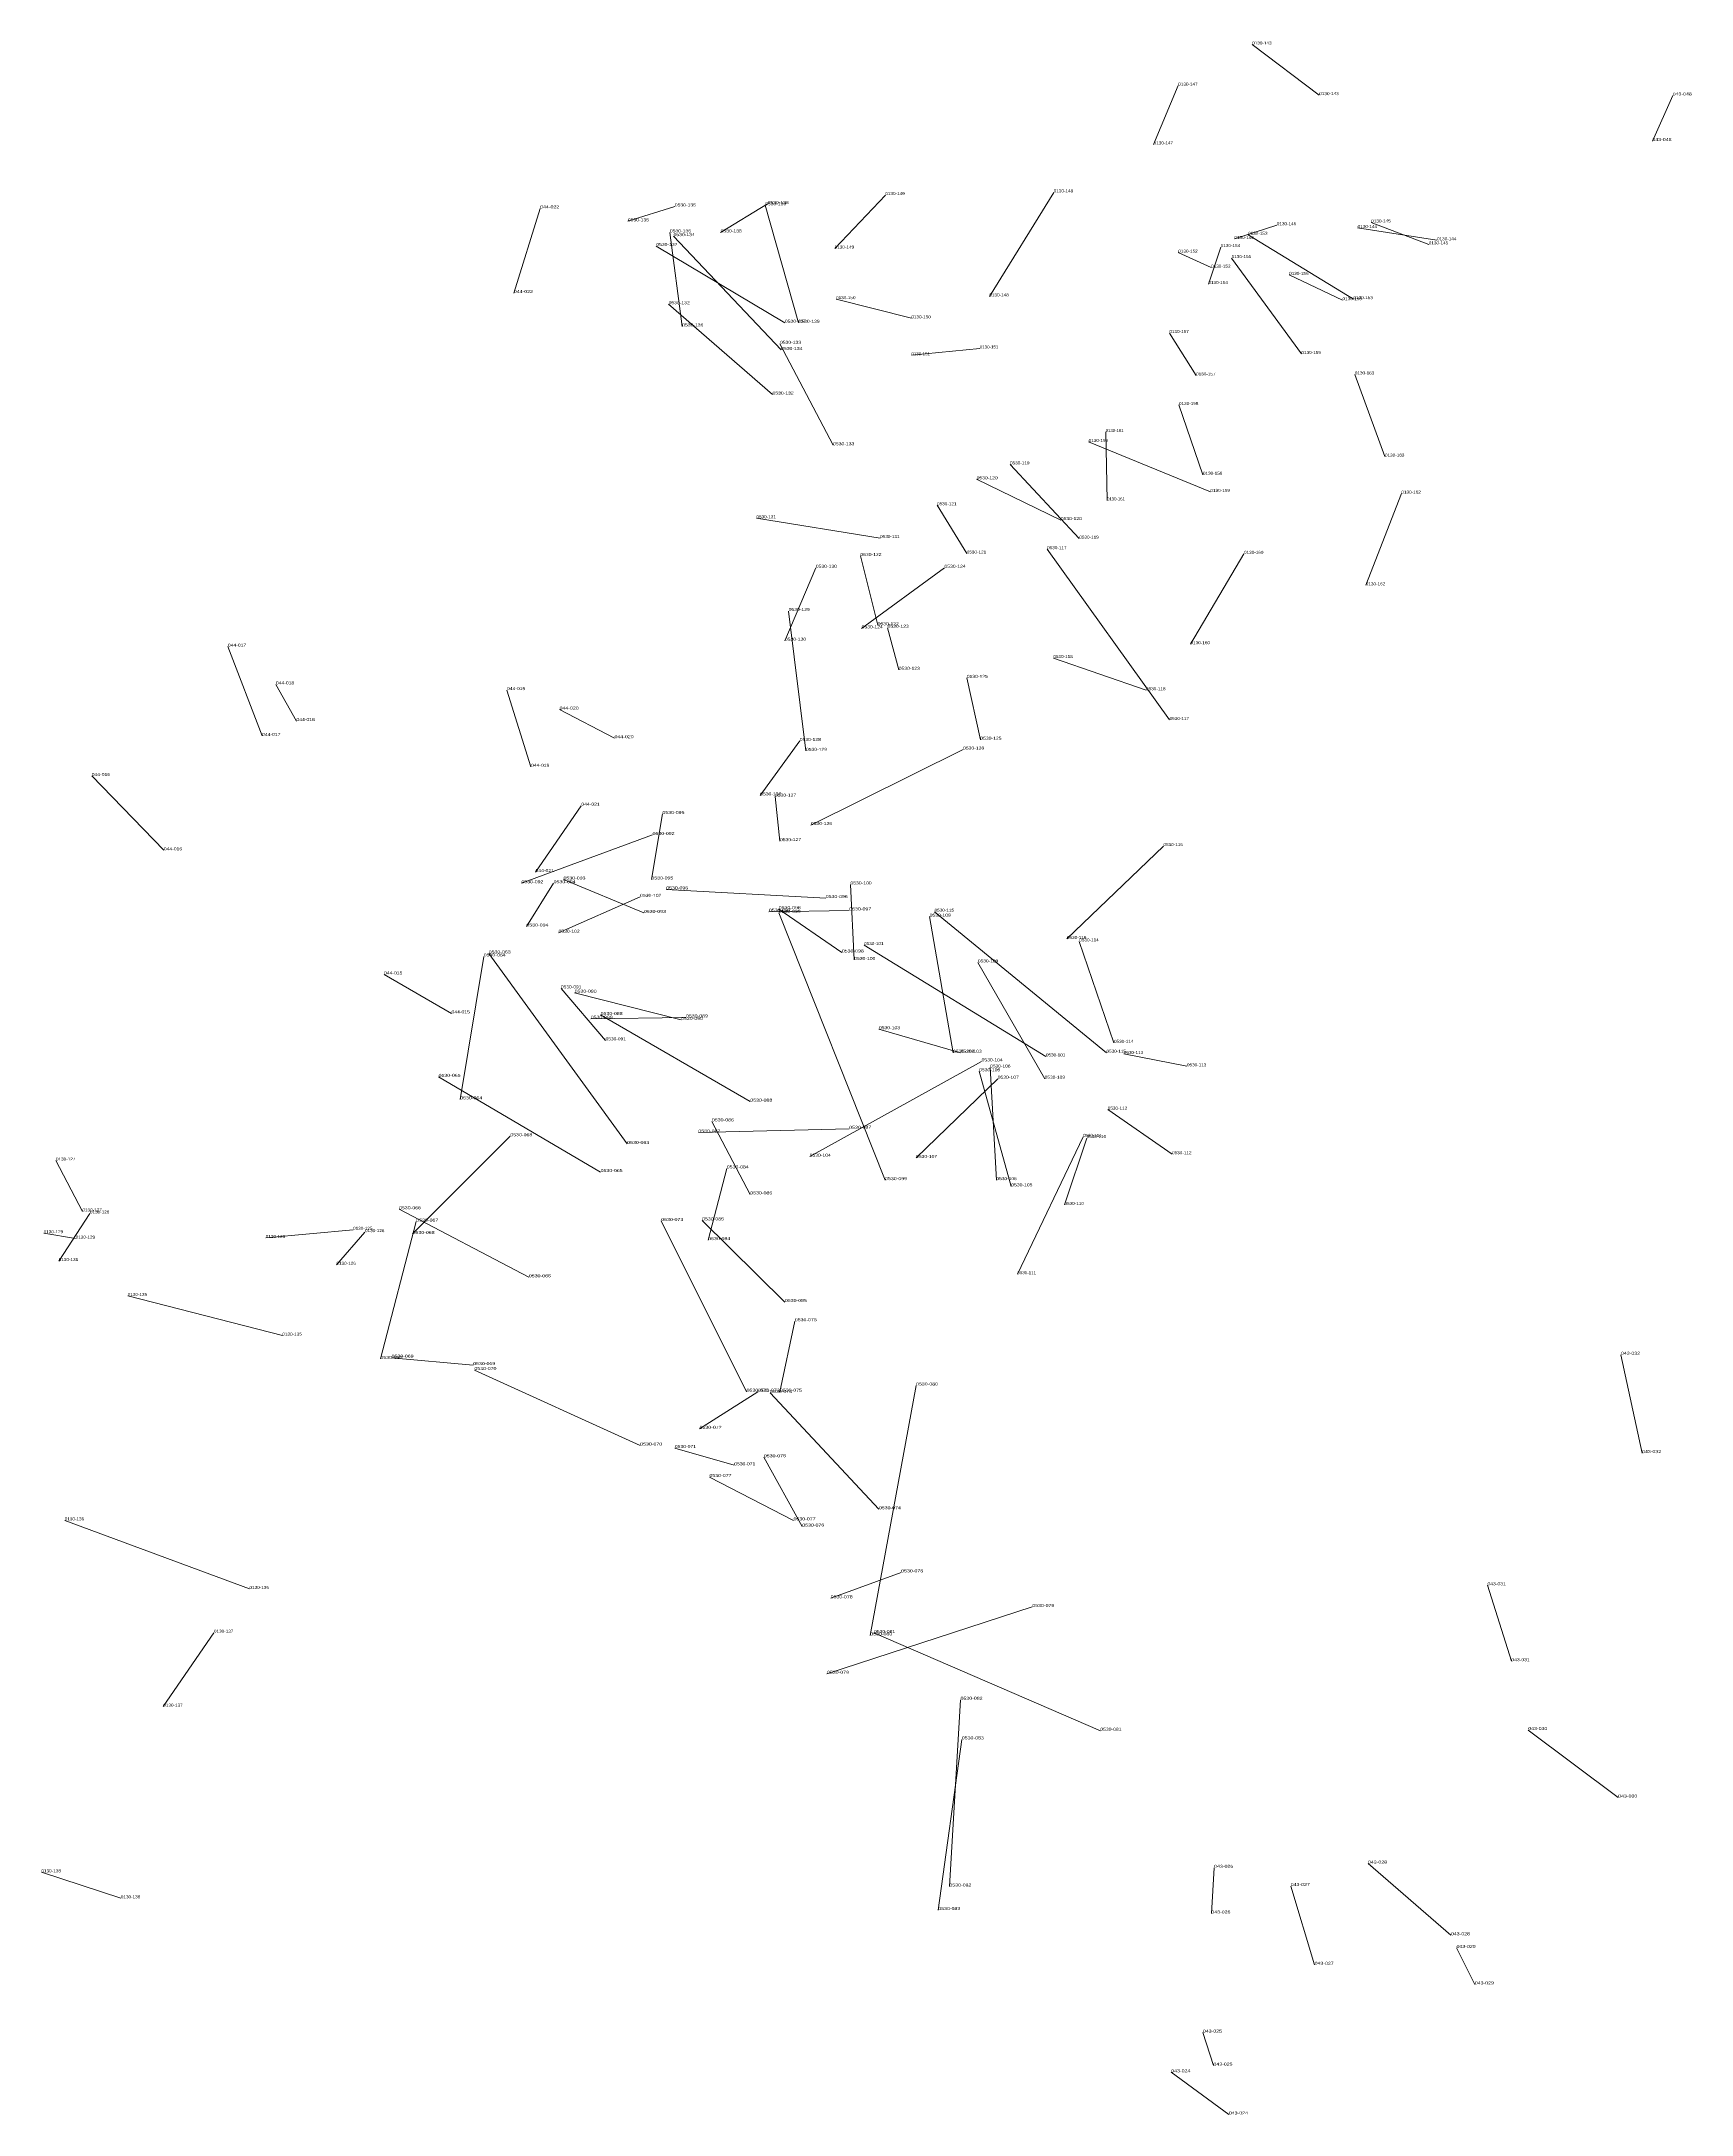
# Model space of a CAD drawing. Header units: metres. Extents: x 571156 to 607184, y 703608 to 727431.
# Drawn here: x 582493 to 583597, y 722978 to 724365 of the extents above; entities that cross this region are included whole.
import ezdxf

# ---------------------------------------------------------------- set-up
doc = ezdxf.new("R2010")
doc.units = ezdxf.units.M
doc.header["$LTSCALE"] = 0.8
doc.layers.add('60', color=7, linetype='Continuous', lineweight=13)
doc.layers.add('61', color=7, linetype='Continuous')

msp = doc.modelspace()

# ---------------------------------------------------------------- linework, layer by layer
at = {"layer": '60'}
for p, q in [((583348.21, 724329.16), (583303.32, 724363.05)), ((583237.37, 724296.18), (583253.86, 724335.57)), ((583571.16, 724298.42), (583584.73, 724328.94)), ((583571.16, 724298.42), (583584.73, 724328.94)), ((582826.83, 724253.38), (582809.23, 724196.73)), ((582826.83, 724253.38), (582809.23, 724196.73)), ((582826.83, 724253.38), (582809.23, 724196.73)), ((582916.97, 724254.69), (582885.52, 724244.75)), ((582979.05, 724256.34), (582947.6, 724237.3)), ((582977.4, 724255.51), (582999.75, 724176.88)), ((583023.94, 724226.56), (583057.83, 724262.29)), ((583170.5, 724264.12), (583127.45, 724194.5)), ((583291.42, 724232.98), (583319.81, 724242.14)), ((583373.86, 724240.3), (583426.99, 724232.06)), ((583383.02, 724243.97), (583421.49, 724229.31)), ((582904.55, 724228.2), (582990.64, 724176.88)), ((582913.66, 724237.3), (582921.94, 724174.39)), ((582988.16, 724158.67), (582916.14, 724234.82)), ((583282.26, 724227.48), (583274.01, 724202.75)), ((583300.58, 724235.72), (583371.11, 724192.67)), ((583253.86, 724223.82), (583275.84, 724213.74)), ((583289.58, 724220.15), (583336.3, 724156.03)), ((583363.78, 724191.99), (583328.06, 724208.93)), ((582982.36, 724128.87), (582912.83, 724189.29)), ((583024.86, 724192.67), (583075.24, 724179.85)), ((583247.91, 724170), (583265.77, 724141.6)), ((582987.33, 724162.81), (583022.92, 724094.93)), ((583075.24, 724155.12), (583121.04, 724159.7)), ((583392.18, 724087.33), (583372.03, 724142.29)), ((583270.35, 724075.19), (583254.32, 724121.91)), ((583206.23, 724058.02), (583205.31, 724103.82)), ((583275.39, 724063.74), (583193.86, 724097.18)), ((583175.23, 724044.85), (583118.94, 724072.17)), ((583187.64, 724032.44), (583141.29, 724082.1)), ((583403.17, 724062.6), (583379.35, 724001.23)), ((582971.6, 724046.09), (583054.38, 724032.85)), ((583112.32, 724022.5), (583092.45, 724054.79)), ((583052.72, 723974.49), (583041.13, 724020.85)), ((583248.07, 723911.17), (583166.12, 724025.4)), ((583262.1, 723961.84), (583297.83, 724022.29)), ((582990.64, 723964.15), (583011.33, 724012.98)), ((583097.42, 724012.98), (583041.96, 723972.42)), ((583004.71, 723890.48), (582993.12, 723984.01)), ((583059.34, 723972.84), (583066.79, 723944.7)), ((582640.81, 723900.47), (582617.85, 723960.18)), ((582640.81, 723900.47), (582617.85, 723960.18)), ((582640.81, 723900.47), (582617.85, 723960.18)), ((583232.34, 723931.04), (583170.26, 723952.56)), ((582663.78, 723910.42), (582650, 723934.92)), ((582663.78, 723910.42), (582650, 723934.92)), ((582663.78, 723910.42), (582650, 723934.92)), ((583112.32, 723939.32), (583121.42, 723897.93)), ((582820.71, 723879.8), (582804.63, 723931.09)), ((582820.71, 723879.8), (582804.63, 723931.09)), ((582820.71, 723879.8), (582804.63, 723931.09)), ((582839.85, 723918.08), (582876.59, 723898.94)), ((582839.85, 723918.08), (582876.59, 723898.94)), ((582839.85, 723918.08), (582876.59, 723898.94)), ((582974.09, 723860.68), (583000.57, 723897.1)), ((583109.84, 723891.31), (583008.02, 723840.81)), ((582574.98, 723823.92), (582526.75, 723873.68)), ((582574.98, 723823.92), (582526.75, 723873.68)), ((582574.98, 723823.92), (582526.75, 723873.68)), ((582823.77, 723809.37), (582854.39, 723853.77)), ((582823.77, 723809.37), (582854.39, 723853.77)), ((582823.77, 723809.37), (582854.39, 723853.77)), ((582984.02, 723859.85), (582987.33, 723830.05)), ((582901.24, 723804.39), (582908.69, 723848.26)), ((582814.33, 723801.91), (582902.07, 723834.19)), ((583179.37, 723764.66), (583243.93, 723826.74)), ((582835.85, 723801.91), (582817.64, 723772.94)), ((582842.47, 723804.39), (582896.28, 723782.04)), ((582911.18, 723797.77), (583017.96, 723791.98)), ((583036.99, 723750.59), (583034.51, 723801.08)), ((582893.79, 723792.8), (582839.16, 723768.8)), ((582979.88, 723782.87), (583033.68, 723783.7)), ((582986.5, 723784.53), (583028.72, 723755.56)), ((582986.5, 723782.04), (583057.69, 723603.25)), ((583205.85, 723688.51), (583090.8, 723782.87)), ((583103.21, 723688.51), (583087.49, 723779.56)), ((582792.4, 723754.94), (582885.1, 723627.46)), ((583043.62, 723760.52), (583165.29, 723686.03)), ((583210.82, 723695.13), (583187.64, 723763.01)), ((582767.51, 723714.83), (582722.34, 723740.86)), ((582767.51, 723714.83), (582722.34, 723740.86)), ((582767.51, 723714.83), (582722.34, 723740.86)), ((582789.08, 723752.87), (582773.36, 723657.26)), ((583119.77, 723748.93), (583164.47, 723671.13)), ((582840.82, 723731.55), (582870.62, 723696.79)), ((582921.11, 723710.44), (582849.92, 723728.65)), ((582924.42, 723712.1), (582860.68, 723711.27)), ((582967.46, 723655.81), (582867.31, 723713.75)), ((583053.55, 723704.24), (583108.18, 723688.51)), ((583217.44, 723687.68), (583259.66, 723679.4)), ((582758.87, 723672.37), (582867.31, 723608.63)), ((583122.25, 723682.71), (583007.2, 723618.98)), ((583133.01, 723671.13), (583078.38, 723618.15)), ((583120.6, 723676.09), (583142.12, 723599.11)), ((583128.05, 723678.58), (583132.18, 723603.25)), ((582941.8, 723642.57), (582967.46, 723593.73)), ((583206.68, 723650.43), (583249.72, 723620.63)), ((582741.49, 723567.24), (582806.88, 723632.64)), ((582932.7, 723635.12), (583033.68, 723637.6)), ((583190.13, 723632.22), (583146.26, 723540.34)), ((583192.61, 723631.39), (583177.71, 723586.7)), ((582520.55, 723582.32), (582502.82, 723616.4)), ((582939.32, 723563.11), (582951.74, 723611.11)), ((582525.55, 723580.95), (582504.64, 723549.14)), ((582743.97, 723575.52), (582719.97, 723483.64)), ((582732.38, 723583.8), (582819.3, 723538.27)), ((582964.98, 723461.71), (582907.87, 723575.94)), ((582935.18, 723576.35), (582990.64, 723521.72)), ((582516, 723564.14), (582494.64, 723567.78)), ((582701.63, 723570.03), (582643.19, 723564.55)), ((582709.59, 723568.46), (582690.51, 723546.64)), ((582550.82, 723525.81), (582654.33, 723499.25)), ((582987.33, 723461.71), (582997.26, 723508.89)), ((582782.05, 723479.5), (582727.42, 723484.47)), ((582782.88, 723476.19), (582893.79, 723425.7)), ((583564.23, 723420.61), (583550.12, 723486.44)), ((583564.23, 723420.61), (583550.12, 723486.44)), ((582933.53, 723436.87), (582972.43, 723461.71)), ((583047.75, 723298.64), (583078.38, 723465.85)), ((582980.71, 723460.88), (583053.55, 723383.07)), ((582916.97, 723424.04), (582956.7, 723412.46)), ((583002.23, 723371.48), (582976.57, 723417.84)), ((582996.43, 723375.62), (582940.15, 723404.59)), ((582632.34, 723329.79), (582508.68, 723375.59)), ((583021.27, 723323.47), (583068.45, 723340.86)), ((583476.77, 723281.42), (583460.78, 723332.21)), ((583476.77, 723281.42), (583460.78, 723332.21)), ((583018.78, 723272.98), (583156.19, 723317.68)), ((582608.53, 723300.47), (582574.63, 723251.01)), ((583050.24, 723300.3), (583201.72, 723234.9)), ((583108.18, 723255.6), (583100.73, 723130.61)), ((583109.01, 723229.11), (583093.28, 723114.88)), ((583488.06, 723235.34), (583548.24, 723190.2)), ((583488.06, 723235.34), (583548.24, 723190.2)), ((583275.99, 723112.62), (583277.87, 723143.18)), ((583275.99, 723112.62), (583277.87, 723143.18)), ((583380.84, 723146), (583436.33, 723098.04)), ((583380.84, 723146), (583436.33, 723098.04)), ((582546.24, 723122.77), (582493.11, 723140.17)), ((583329.12, 723130.95), (583345.11, 723078.29)), ((583329.12, 723130.95), (583345.11, 723078.29)), ((583440.09, 723089.57), (583452.32, 723065.12)), ((583440.09, 723089.57), (583452.32, 723065.12)), ((583270.34, 723032.91), (583277.4, 723010.81)), ((583270.34, 723032.91), (583277.4, 723010.81)), ((583249.18, 723006.35), (583287.74, 722978.13)), ((583249.18, 723006.35), (583287.74, 722978.13))]:
    msp.add_line(p, q, dxfattribs=at)

# ---------------------------------------------------------------- texts
for s, width, p in [('0130-143', 1.15, (583303.32, 724363.05)), ('0130-147', 1.15, (583253.86, 724335.57)), ('043-048', 1.3, (583584.73, 724328.94)), ('043-048', 1.3, (583584.73, 724328.94)), ('0130-149', 1.15, (583057.83, 724262.29)), ('0530-135', 1.25, (582885.52, 724244.75)), ('0530-138', 1.25, (582947.6, 724237.3)), ('0130-146', 1.15, (583319.81, 724242.14)), ('0530-134', 1.25, (582916.14, 724234.82)), ('0130-145', 1.15, (583421.49, 724229.31)), ('0130-144', 1.15, (583426.99, 724232.06)), ('0130-152', 1.15, (583275.84, 724213.74)), ('0130-156', 1.15, (583328.06, 724208.93)), ('044-022', 1.3, (582809.23, 724196.73)), ('044-022', 1.3, (582809.23, 724196.73)), ('044-022', 1.3, (582809.23, 724196.73)), ('0130-154', 1.15, (583274.01, 724202.75)), ('0530-132', 1.25, (582912.83, 724189.29)), ('0130-148', 1.15, (583127.45, 724194.5)), ('0130-153', 1.15, (583371.11, 724192.67)), ('0530-136', 1.25, (582921.94, 724174.39)), ('0530-137', 1.25, (582990.64, 724176.88)), ('0530-139', 1.25, (582999.75, 724176.88)), ('0130-150', 1.15, (583075.24, 724179.85)), ('0130-151', 1.1, (583121.04, 724159.7)), ('0130-155', 1.15, (583336.3, 724156.03)), ('0130-157', 1.15, (583265.77, 724141.6)), ('0130-163', 1.15, (583372.03, 724142.29)), ('0130-158', 1.15, (583254.32, 724121.91)), ('0130-161', 1.05, (583205.31, 724103.82)), ('0530-133', 1.25, (583022.92, 724094.93)), ('0130-159', 1.15, (583193.86, 724097.18)), ('0530-120', 1.25, (583118.94, 724072.17)), ('0530-119', 1.15, (583141.29, 724082.1)), ('0530-121', 1.15, (583092.45, 724054.79)), ('0530-131', 1.15, (583054.38, 724032.85)), ('0530-122', 1.25, (583041.13, 724020.85)), ('0530-117', 1.15, (583166.12, 724025.4)), ('0130-160', 1.15, (583297.83, 724022.29)), ('0530-130', 1.25, (583011.33, 724012.98)), ('0130-162', 1.15, (583379.35, 724001.23)), ('0530-129', 1.25, (582993.12, 723984.01)), ('044-017', 1.25, (582617.85, 723960.18)), ('044-017', 1.25, (582617.85, 723960.18)), ('044-017', 1.25, (582617.85, 723960.18)), ('0530-124', 1.25, (583041.96, 723972.42)), ('0530-118', 1.15, (583170.26, 723952.56)), ('044-018', 1.25, (582650, 723934.92)), ('044-018', 1.25, (582650, 723934.92)), ('044-018', 1.25, (582650, 723934.92)), ('0530-123', 1.25, (583066.79, 723944.7)), ('044-019', 1.25, (582804.63, 723931.09)), ('044-019', 1.25, (582804.63, 723931.09)), ('044-019', 1.25, (582804.63, 723931.09)), ('044-020', 1.3, (582876.59, 723898.94)), ('044-020', 1.3, (582876.59, 723898.94)), ('044-020', 1.3, (582876.59, 723898.94)), ('0530-128', 1.25, (583000.57, 723897.1)), ('0530-125', 1.25, (583121.42, 723897.93)), ('044-016', 1.25, (582526.75, 723873.68)), ('044-016', 1.25, (582526.75, 723873.68)), ('044-016', 1.25, (582526.75, 723873.68)), ('044-021', 1.25, (582854.39, 723853.77)), ('044-021', 1.25, (582854.39, 723853.77)), ('044-021', 1.25, (582854.39, 723853.77)), ('0530-095', 1.3, (582908.69, 723848.26)), ('0530-092', 1.3, (582902.07, 723834.19)), ('0530-126', 1.25, (583008.02, 723840.81)), ('0530-127', 1.25, (582987.33, 723830.05)), ('0530-116', 1.15, (583243.93, 723826.74)), ('0530-100', 1.25, (583034.51, 723801.08)), ('0530-093', 1.3, (582896.28, 723782.04)), ('0530-096', 1.3, (583017.96, 723791.98)), ('0530-097', 1.3, (583033.68, 723783.7)), ('0530-108', 1.25, (583087.49, 723779.56)), ('0530-115', 1.15, (583090.8, 723782.87)), ('0530-094', 1.3, (582817.64, 723772.94)), ('0530-102', 1.25, (582839.16, 723768.8)), ('0530-098', 1.3, (583028.72, 723755.56)), ('0530-114', 1.15, (583187.64, 723763.01)), ('044-015', 1.25, (582722.34, 723740.86)), ('044-015', 1.25, (582722.34, 723740.86)), ('044-015', 1.25, (582722.34, 723740.86)), ('0530-090', 1.3, (582849.92, 723728.65)), ('0530-089', 1.3, (582860.68, 723711.27)), ('0530-088', 1.3, (582867.31, 723713.75)), ('0530-091', 1.2, (582870.62, 723696.79)), ('0530-103', 1.25, (583108.18, 723688.51)), ('0530-101', 1.15, (583165.29, 723686.03)), ('0530-109', 1.2, (583164.47, 723671.13)), ('0530-113', 1.15, (583259.66, 723679.4)), ('0530-064', 1.3, (582773.36, 723657.26)), ('0530-068', 1.3, (582806.88, 723632.64)), ('0530-063', 1.3, (582885.1, 723627.46)), ('0530-087', 1.3, (583033.68, 723637.6)), ('0130-127', 1.15, (582502.82, 723616.4)), ('0530-104', 1.25, (583007.2, 723618.98)), ('0530-107', 1.25, (583078.38, 723618.15)), ('0530-112', 1.15, (583249.72, 723620.63)), ('0530-065', 1.3, (582867.31, 723608.63)), ('0530-084', 1.3, (582951.74, 723611.11)), ('0530-099', 1.3, (583057.69, 723603.25)), ('0530-106', 1.2, (583132.18, 723603.25)), ('0530-105', 1.25, (583142.12, 723599.11)), ('0530-086', 1.3, (582967.46, 723593.73)), ('0530-110', 1.15, (583177.71, 723586.7)), ('0530-073', 1.3, (582907.87, 723575.94)), ('0130-129', 1.15, (582494.64, 723567.78)), ('0130-125', 1.15, (582643.19, 723564.55)), ('0130-128', 1.15, (582504.64, 723549.14)), ('0130-126', 1.15, (582690.51, 723546.64)), ('0530-066', 1.3, (582819.3, 723538.27)), ('0530-111', 1.1, (583146.26, 723540.34)), ('0530-085', 1.3, (582990.64, 723521.72)), ('0530-075', 1.3, (582997.26, 723508.89)), ('0130-135', 1.15, (582654.33, 723499.25)), ('0530-067', 1.3, (582719.97, 723483.64)), ('0530-069', 1.3, (582727.42, 723484.47)), ('043-032', 1.3, (583550.12, 723486.44)), ('043-032', 1.3, (583550.12, 723486.44)), ('0530-072', 1.3, (582972.43, 723461.71)), ('0530-080', 1.3, (583078.38, 723465.85)), ('0530-070', 1.3, (582893.79, 723425.7)), ('0530-077', 1.3, (582940.15, 723404.59)), ('0530-071', 1.25, (582956.7, 723412.46)), ('0530-076', 1.3, (582976.57, 723417.84)), ('0530-074', 1.3, (583053.55, 723383.07)), ('0130-136', 1.15, (582508.68, 723375.59)), ('0530-078', 1.3, (583068.45, 723340.86)), ('043-031', 1.25, (583460.78, 723332.21)), ('043-031', 1.25, (583460.78, 723332.21)), ('0530-079', 1.3, (583156.19, 723317.68)), ('0130-137', 1.15, (582574.63, 723251.01)), ('0530-081', 1.25, (583201.72, 723234.9)), ('043-030', 1.3, (583548.24, 723190.2)), ('043-030', 1.3, (583548.24, 723190.2)), ('043-026', 1.3, (583277.87, 723143.18)), ('043-026', 1.3, (583277.87, 723143.18)), ('0130-138', 1.15, (582493.11, 723140.17)), ('0530-082', 1.3, (583100.73, 723130.61)), ('0530-083', 1.3, (583093.28, 723114.88)), ('043-028', 1.3, (583436.33, 723098.04)), ('043-028', 1.3, (583436.33, 723098.04)), ('043-027', 1.3, (583345.11, 723078.29)), ('043-027', 1.3, (583345.11, 723078.29)), ('043-029', 1.3, (583452.32, 723065.12)), ('043-029', 1.3, (583452.32, 723065.12)), ('043-025', 1.3, (583277.4, 723010.81)), ('043-025', 1.3, (583277.4, 723010.81)), ('043-024', 1.3, (583287.74, 722978.13)), ('043-024', 1.3, (583287.74, 722978.13))]:
    msp.add_text(s, height=2, dxfattribs=dict(at, width=width)).set_placement(p)
at = {"layer": '61'}
for s, width, p in [('0130-143', 1.15, (583348.21, 724329.16)), ('0130-147', 1.15, (583237.37, 724296.18)), ('043-048', 1.3, (583571.16, 724298.42)), ('043-048', 1.3, (583571.16, 724298.42)), ('0130-148', 1.15, (583170.5, 724264.12)), ('044-022', 1.3, (582826.83, 724253.38)), ('044-022', 1.3, (582826.83, 724253.38)), ('044-022', 1.3, (582826.83, 724253.38)), ('0530-135', 1.25, (582916.97, 724254.69)), ('0530-139', 1.25, (582977.4, 724255.51)), ('0530-138', 1.25, (582979.05, 724256.34)), ('0530-136', 1.25, (582913.66, 724237.3)), ('0130-144', 1.15, (583373.86, 724240.3)), ('0130-145', 1.15, (583383.02, 724243.97)), ('0530-137', 1.25, (582904.55, 724228.2)), ('0130-149', 1.15, (583023.94, 724226.56)), ('0130-152', 1.15, (583253.86, 724223.82)), ('0130-154', 1.15, (583282.26, 724227.48)), ('0130-146', 1.15, (583291.42, 724232.98)), ('0130-153', 1.15, (583300.58, 724235.72)), ('0130-155', 1.15, (583289.58, 724220.15)), ('0130-150', 1.15, (583024.86, 724192.67)), ('0130-156', 1.15, (583363.78, 724191.99)), ('0130-157', 1.15, (583247.91, 724170)), ('0530-133', 1.25, (582987.33, 724162.81)), ('0530-134', 1.25, (582988.16, 724158.67)), ('0130-151', 1.1, (583075.24, 724155.12)), ('0530-132', 1.25, (582982.36, 724128.87)), ('0130-163', 1.15, (583392.18, 724087.33)), ('0130-158', 1.15, (583270.35, 724075.19)), ('0130-161', 1.05, (583206.23, 724058.02)), ('0130-159', 1.15, (583275.39, 724063.74)), ('0130-162', 1.15, (583403.17, 724062.6)), ('0530-131', 1.15, (582971.6, 724046.09)), ('0530-120', 1.25, (583175.23, 724044.85)), ('0530-119', 1.15, (583187.64, 724032.44)), ('0530-121', 1.15, (583112.32, 724022.5)), ('0530-124', 1.25, (583097.42, 724012.98)), ('0530-122', 1.25, (583052.72, 723974.49)), ('0530-130', 1.25, (582990.64, 723964.15)), ('0530-123', 1.25, (583059.34, 723972.84)), ('0130-160', 1.15, (583262.1, 723961.84)), ('0530-125', 1.25, (583112.32, 723939.32)), ('044-020', 1.3, (582839.85, 723918.08)), ('044-020', 1.3, (582839.85, 723918.08)), ('044-020', 1.3, (582839.85, 723918.08)), ('0530-118', 1.15, (583232.34, 723931.04)), ('044-018', 1.25, (582663.78, 723910.42)), ('044-018', 1.25, (582663.78, 723910.42)), ('044-018', 1.25, (582663.78, 723910.42)), ('0530-117', 1.15, (583248.07, 723911.17)), ('044-017', 1.25, (582640.81, 723900.47)), ('044-017', 1.25, (582640.81, 723900.47)), ('044-017', 1.25, (582640.81, 723900.47)), ('0530-129', 1.25, (583004.71, 723890.48)), ('0530-126', 1.25, (583109.84, 723891.31)), ('044-019', 1.25, (582820.71, 723879.8)), ('044-019', 1.25, (582820.71, 723879.8)), ('044-019', 1.25, (582820.71, 723879.8)), ('0530-128', 1.25, (582974.09, 723860.68)), ('0530-127', 1.25, (582984.02, 723859.85)), ('044-016', 1.25, (582574.98, 723823.92)), ('044-016', 1.25, (582574.98, 723823.92)), ('044-016', 1.25, (582574.98, 723823.92)), ('044-021', 1.25, (582823.77, 723809.37)), ('044-021', 1.25, (582823.77, 723809.37)), ('044-021', 1.25, (582823.77, 723809.37)), ('0530-092', 1.3, (582814.33, 723801.91)), ('0530-094', 1.3, (582835.85, 723801.91)), ('0530-093', 1.3, (582842.47, 723804.39)), ('0530-102', 1.25, (582893.79, 723792.8)), ('0530-095', 1.3, (582901.24, 723804.39)), ('0530-096', 1.3, (582911.18, 723797.77)), ('0530-097', 1.3, (582979.88, 723782.87)), ('0530-098', 1.3, (582986.5, 723784.53)), ('0530-099', 1.3, (582986.5, 723782.04)), ('0530-064', 1.3, (582789.08, 723752.87)), ('0530-063', 1.3, (582792.4, 723754.94)), ('0530-101', 1.15, (583043.62, 723760.52)), ('0530-116', 1.15, (583179.37, 723764.66)), ('0530-100', 1.25, (583036.99, 723750.59)), ('0530-109', 1.2, (583119.77, 723748.93)), ('0530-091', 1.2, (582840.82, 723731.55)), ('044-015', 1.25, (582767.51, 723714.83)), ('044-015', 1.25, (582767.51, 723714.83)), ('044-015', 1.25, (582767.51, 723714.83)), ('0530-090', 1.3, (582921.11, 723710.44)), ('0530-089', 1.3, (582924.42, 723712.1)), ('0530-103', 1.25, (583053.55, 723704.24)), ('0530-108', 1.25, (583103.21, 723688.51)), ('0530-104', 1.25, (583122.25, 723682.71)), ('0530-115', 1.15, (583205.85, 723688.51)), ('0530-114', 1.15, (583210.82, 723695.13)), ('0530-113', 1.15, (583217.44, 723687.68)), ('0530-065', 1.3, (582758.87, 723672.37)), ('0530-105', 1.25, (583120.6, 723676.09)), ('0530-106', 1.2, (583128.05, 723678.58)), ('0530-107', 1.25, (583133.01, 723671.13)), ('0530-088', 1.3, (582967.46, 723655.81)), ('0530-086', 1.3, (582941.8, 723642.57)), ('0530-112', 1.15, (583206.68, 723650.43)), ('0530-087', 1.3, (582932.7, 723635.12)), ('0530-111', 1.1, (583190.13, 723632.22)), ('0530-110', 1.15, (583192.61, 723631.39)), ('0130-127', 1.15, (582520.55, 723582.32)), ('0130-128', 1.15, (582525.55, 723580.95)), ('0530-066', 1.3, (582732.38, 723583.8)), ('0530-067', 1.3, (582743.97, 723575.52)), ('0530-085', 1.3, (582935.18, 723576.35)), ('0130-129', 1.15, (582516, 723564.14)), ('0130-125', 1.15, (582701.63, 723570.03)), ('0130-126', 1.15, (582709.59, 723568.46)), ('0530-068', 1.3, (582741.49, 723567.24)), ('0530-084', 1.3, (582939.32, 723563.11)), ('0130-135', 1.15, (582550.82, 723525.81)), ('0530-069', 1.3, (582782.05, 723479.5)), ('0530-070', 1.3, (582782.88, 723476.19)), ('0530-073', 1.3, (582964.98, 723461.71)), ('0530-074', 1.3, (582980.71, 723460.88)), ('0530-075', 1.3, (582987.33, 723461.71)), ('0530-072', 1.3, (582933.53, 723436.87)), ('0530-071', 1.25, (582916.97, 723424.04)), ('043-032', 1.3, (583564.23, 723420.61)), ('043-032', 1.3, (583564.23, 723420.61)), ('0530-077', 1.3, (582996.43, 723375.62)), ('0530-076', 1.3, (583002.23, 723371.48)), ('0130-136', 1.15, (582632.34, 723329.79)), ('0530-078', 1.3, (583021.27, 723323.47)), ('0130-137', 1.15, (582608.53, 723300.47)), ('0530-080', 1.3, (583047.75, 723298.64)), ('0530-081', 1.25, (583050.24, 723300.3)), ('043-031', 1.25, (583476.77, 723281.42)), ('043-031', 1.25, (583476.77, 723281.42)), ('0530-079', 1.3, (583018.78, 723272.98)), ('0530-082', 1.3, (583108.18, 723255.6)), ('0530-083', 1.3, (583109.01, 723229.11)), ('043-030', 1.3, (583488.06, 723235.34)), ('043-030', 1.3, (583488.06, 723235.34)), ('043-028', 1.3, (583380.84, 723146)), ('043-028', 1.3, (583380.84, 723146)), ('043-027', 1.3, (583329.12, 723130.95)), ('043-027', 1.3, (583329.12, 723130.95)), ('0130-138', 1.15, (582546.24, 723122.77)), ('043-026', 1.3, (583275.99, 723112.62)), ('043-026', 1.3, (583275.99, 723112.62)), ('043-029', 1.3, (583440.09, 723089.57)), ('043-029', 1.3, (583440.09, 723089.57)), ('043-025', 1.3, (583270.34, 723032.91)), ('043-025', 1.3, (583270.34, 723032.91)), ('043-024', 1.3, (583249.18, 723006.35)), ('043-024', 1.3, (583249.18, 723006.35))]:
    msp.add_text(s, height=2, dxfattribs=dict(at, width=width)).set_placement(p)

doc.saveas('drawing.dxf')
